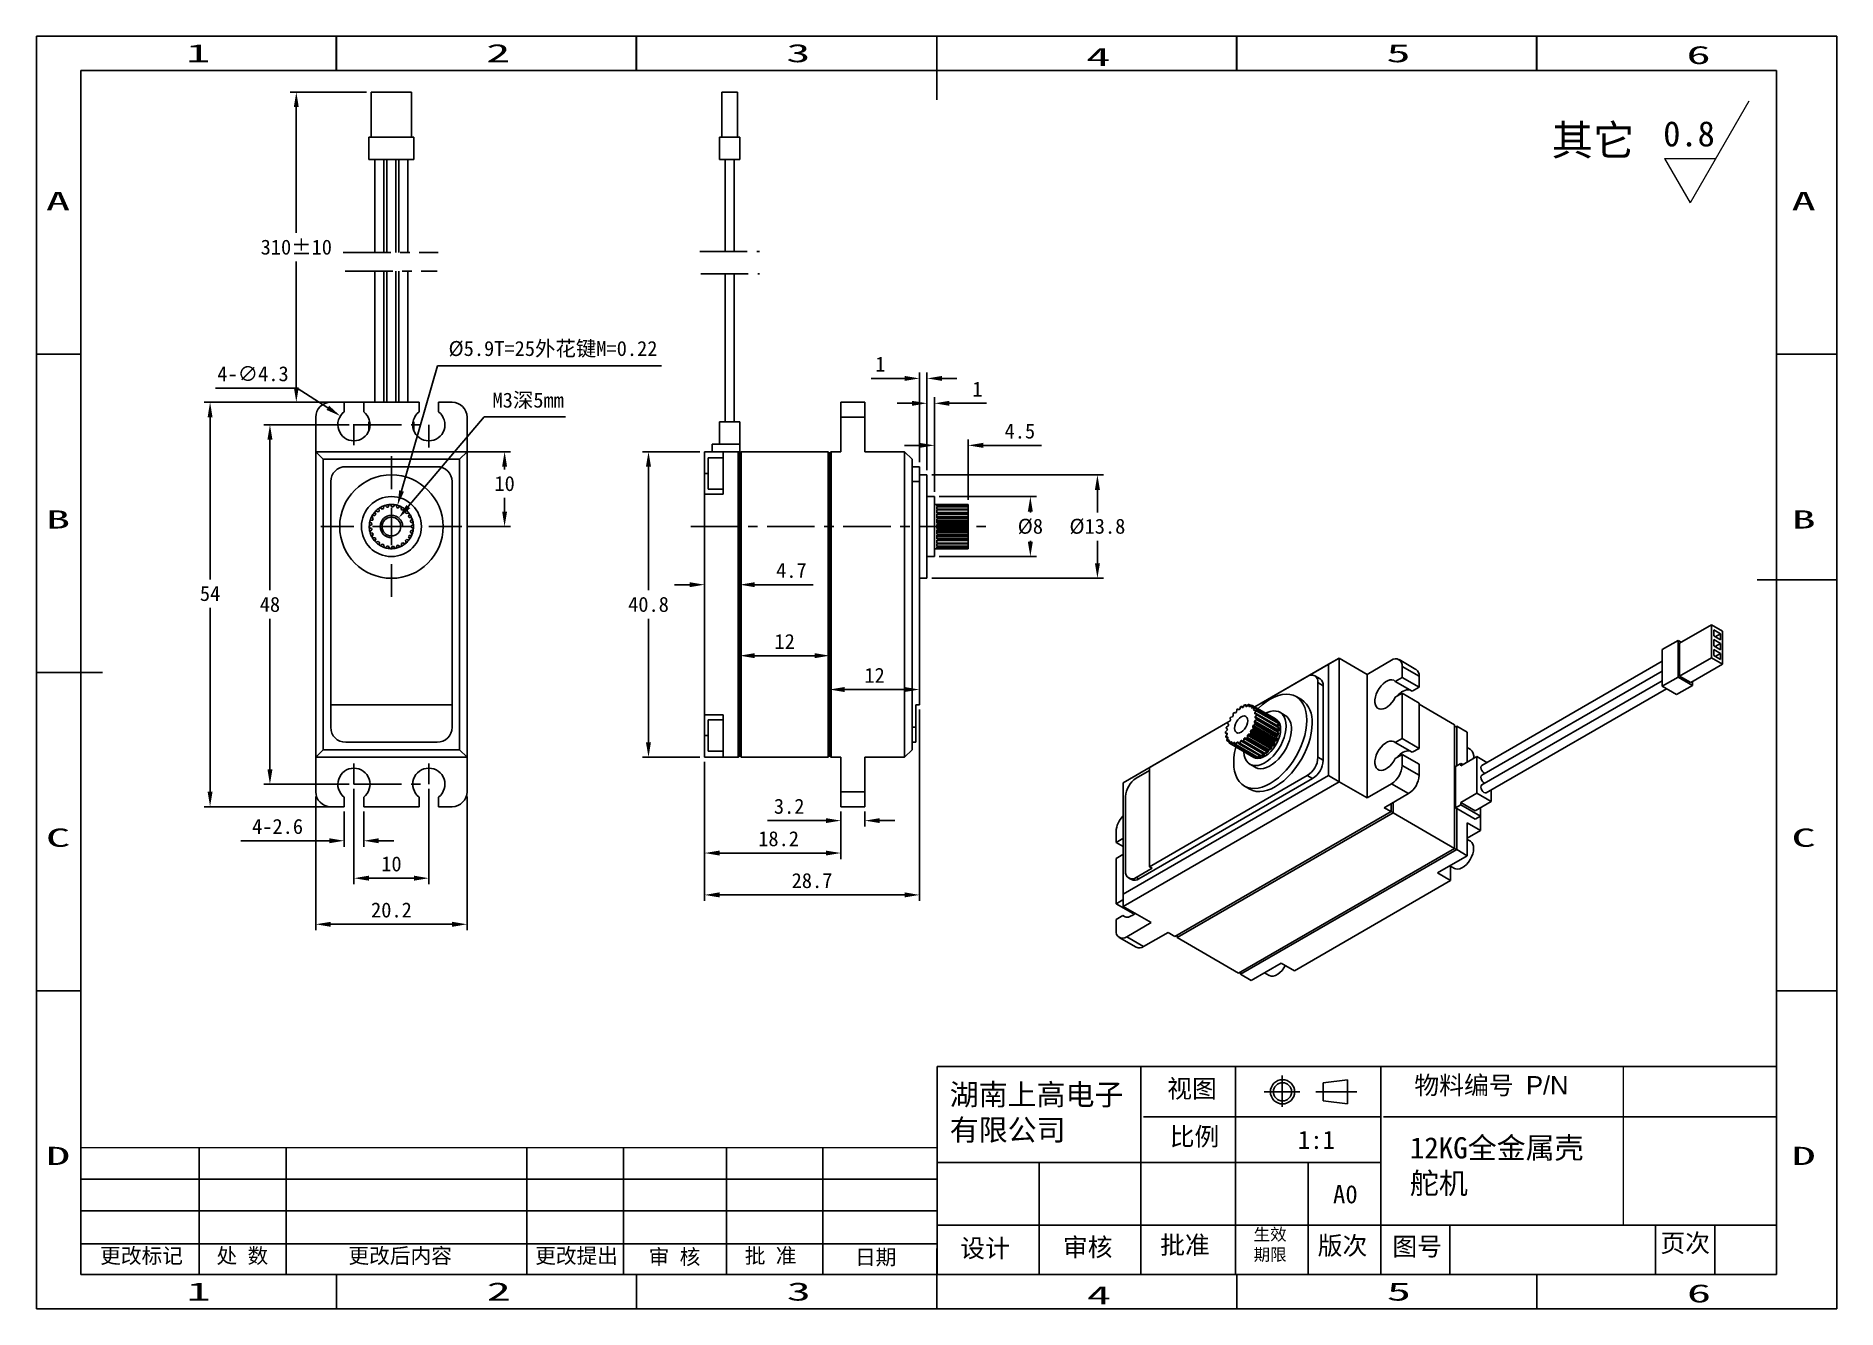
# Model space of a CAD drawing. Header units: millimetres. Extents: x 397 to 638, y 22 to 192.
import ezdxf
from ezdxf.enums import TextEntityAlignment as Align

# ---------------------------------------------------------------- set-up
doc = ezdxf.new("R2010")
doc.units = ezdxf.units.MM
doc.header["$PDSIZE"] = -1
doc.linetypes.add('ACAD_ISO04W100', pattern=[30.5, 24, -3, 0.5, -3])
doc.linetypes.add('CENTER', pattern=[10.16, 6.35, -1.27, 1.27, -1.27])
for name, color, linetype in [('中心线', 6, 'CENTER'), ('图框', 7, 'Continuous'), ('标注', 5, 'Continuous'), ('细实线', 5, 'Continuous')]:
    doc.layers.add(name, color=color, linetype=linetype)
doc.styles.add('style1', font='', dxfattribs={"height": 3.5})
doc.styles.get('style1').set_extended_font_data('FangSong_GB2312')
doc.dimstyles.new('副本 Standard', dxfattribs={"dimtxt": 2, "dimasz": 2, "dimexe": 0.8, "dimexo": 0.625, "dimgap": 0.9, "dimtad": 1, "dimtih": 1, "dimtoh": 1, "dimdsep": 46, "dimtxsty": 'Standard', "dimcen": 0.09, "dimclrd": 5, "dimclre": 5, "dimadec": 3, "dimazin": 2, "dimtfac": 1, "dimtdec": 4, "dimtofl": 0, "dimtmove": 0, "dimatfit": 3, "dimfxl": 0, "dimtolj": 1, "dimtzin": 0, "dimarcsym": 0})

msp = doc.modelspace()

# ---------------------------------------------------------------- texts
at = {"color": 5, "linetype": 'Continuous'}
for s, width, p, p2 in [('1', 3.99672, (417.323, 188.083), (420.561, 188.083)), ('2', 1.99836, (457.385, 188.083), (460.623, 188.083)), ('3', 1.99836, (497.447, 188.083), (500.685, 188.083)), ('4', 1.99836, (537.51, 187.592), (540.747, 187.592)), ('5', 1.99836, (577.572, 188.083), (580.809, 188.083)), ('6', 1.99836, (617.634, 187.838), (620.871, 187.838)), ('A', 1.99836, (398.617, 168.318), (401.854, 168.318)), ('A', 1.99836, (631.657, 168.318), (634.894, 168.318)), ('B', 1.99836, (398.617, 125.827), (401.854, 125.827)), ('B', 1.99836, (631.657, 125.827), (634.894, 125.827)), ('C', 1.99836, (398.617, 83.337), (401.854, 83.337)), ('C', 1.99836, (631.657, 83.337), (634.894, 83.337)), ('D', 1.99836, (398.617, 40.847), (401.854, 40.847)), ('D', 1.99836, (631.657, 40.847), (634.894, 40.847)), ('1', 3.99672, (417.385, 22.742), (420.623, 22.742)), ('2', 1.99836, (457.447, 22.742), (460.685, 22.742)), ('3', 1.99836, (497.51, 22.742), (500.747, 22.742)), ('4', 1.99836, (537.572, 22.251), (540.809, 22.251)), ('5', 1.99836, (577.634, 22.742), (580.871, 22.742)), ('6', 1.99836, (617.696, 22.497), (620.933, 22.497))]:
    msp.add_text(s, height=2.43, dxfattribs=dict(at, width=width)).set_placement(p, p2, align=Align.FIT)
at = {"insert": (599.635, 179.701), "char_height": 4.05, "width": 21.1725, "attachment_point": 1}
msp.add_mtext('{\\fSimSun|b0|i0|c134|p2;其它}', dxfattribs=at)
at = {"color": 0, "lineweight": 13, "attachment_point": 1, "style": 'style1'}
for s, insert, char_height, width in [('{\\fSimSun|b0|i0|c134|p54;物料编号 \\fArial Unicode MS|b0|i0|c0|p34;P/N}', (581.306, 52.713), 2.43, 22.47382), ('{\\fSimSun|b0|i0|c134|p2;视图}', (548.308, 52.26), 2.43, 12.97507), ('比例', (548.646, 45.87), 2.43, 12.97507), ('{\\H1.2x;设计}', (520.675, 30.954), 2.025, 12.97507), ('{\\H1.2x;审核}', (534.383, 31.098), 2.025, 12.97507), ('{\\fSimSun|b0|i0|c134|p2;\\H1.2x;批准}', (547.367, 31.39), 2.025, 12.97507), ('{\\fSimSun|b0|i0|c134|p2;\\H0.8x;生效\\P期限}', (559.84, 32.401), 2.025, 12.97507), ('{\\H1.2x;版次}', (568.401, 31.303), 2.025, 12.97507), ('{\\fSimSun|b0|i0|c134|p2;图号}', (578.362, 31.184), 2.43, 12.97507), ('{\\fSimSun|b0|i0|c134|p2;\\H1.2x; 页次}', (612.499, 31.643), 2.025, 12.97507), ('更改标记', (405.854, 29.75), 2.025, 18.22758), ('处 数', (421.39, 29.75), 2.025, 18.22758), ('更改后内容', (439, 29.75), 2.025, 19.00001), ('更改提出', (463.93, 29.75), 2.025, 16.68272), ('审 核', (479.082, 29.595), 2.025, 12.97507), ('批 准', (491.912, 29.75), 2.025, 12.97507), ('日期', (506.627, 29.561), 2.025, 12.97507)]:
    msp.add_mtext(s, dxfattribs=dict(at, insert=insert, char_height=char_height, width=width))
at = {"layer": '标注', "color": 0, "lineweight": 13, "attachment_point": 1}
for s, insert, char_height, width in [('{\\H1.25x;0.8}', (614.531, 180.223), 2.7, 20.9027), ('{\\fSimSun|b0|i0|c134|p2;湖南上高电子 有限公司}', (519.271, 51.678), 2.835, 25.32269), ('{\\fSimSun|b0|i0|c134|p2;1:1}', (565.752, 45.427), 2.43, 14.91289), ('{\\fSimSun|b0|i0|c134|p2;A0}', (570.44, 38.161), 2.43, 10.7352)]:
    msp.add_mtext(s, dxfattribs=dict(at, insert=insert, char_height=char_height, width=width))
at = {"layer": '细实线', "color": 3, "lineweight": 13, "insert": (580.709, 49.283), "char_height": 2.835, "width": 32.03133, "attachment_point": 1}
msp.add_mtext('{\\C0;\\P\\fSimSun|b0|i0|c134|p2;12KG全金属壳\\P舵机}', dxfattribs=at)

# ---------------------------------------------------------------- blocks, each defined once
blk = doc.blocks.new('SW_CENTERMARKSYMBOL_0')
at = {"layer": '图框', "color": 0}
for p, q in [((0, 5), (0, 9.4)), ((0, 0), (0, 2.5)), ((-5, 0), (-9.4, 0)), ((0, 0), (-2.5, 0)), ((0, 0), (0, -2.5)), ((0, 0), (2.5, 0)), ((5, 0), (9.4, 0)), ((0, -5), (0, -9.4))]:
    blk.add_line(p, q, dxfattribs=at)
blk = doc.blocks.new('*D95')
at = {"layer": 'Defpoints', "color": 0}
for p in [(438.44, 142.69), (420.53, 88.69), (438.44, 88.69)]:
    blk.add_point(p, dxfattribs=at)
at = {"layer": '标注', "color": 5, "lineweight": -2}
for p, q in [((437.81, 142.69), (419.73, 142.69)), ((420.53, 140.69), (420.53, 119.04)), ((420.53, 90.69), (420.53, 115.24)), ((437.81, 88.69), (419.73, 88.69))]:
    blk.add_line(p, q, dxfattribs=at)
at = {"layer": '标注', "color": 5}
for points in [[(420.2, 140.69), (420.86, 140.69), (420.53, 142.69)], [(420.2, 90.69), (420.86, 90.69), (420.53, 88.69)]]:
    blk.add_solid(points, dxfattribs=at)
at = {"layer": '标注', "color": 0, "insert": (420.53, 117.14), "char_height": 2, "attachment_point": 5}
blk.add_mtext('\\A1;54', dxfattribs=at)
blk = doc.blocks.new('*D96')
at = {"layer": 'Defpoints', "color": 0}
for p in [(439.74, 139.69), (428.52, 91.69), (439.74, 91.69)]:
    blk.add_point(p, dxfattribs=at)
at = {"layer": '标注', "color": 5, "lineweight": -2}
for p, q in [((439.11, 139.69), (427.72, 139.69)), ((428.52, 137.69), (428.52, 117.59)), ((428.52, 93.69), (428.52, 113.79)), ((439.11, 91.69), (427.72, 91.69))]:
    blk.add_line(p, q, dxfattribs=at)
at = {"layer": '标注', "color": 5}
for points in [[(428.19, 137.69), (428.86, 137.69), (428.52, 139.69)], [(428.19, 93.69), (428.86, 93.69), (428.52, 91.69)]]:
    blk.add_solid(points, dxfattribs=at)
at = {"layer": '标注', "color": 0, "insert": (428.52, 115.69), "char_height": 2, "attachment_point": 5}
blk.add_mtext('\\A1;48', dxfattribs=at)
blk = doc.blocks.new('*D97')
at = {"layer": 'Defpoints', "color": 0}
for p in [(439.74, 91.69), (449.74, 91.69), (449.74, 79.14)]:
    blk.add_point(p, dxfattribs=at)
at = {"layer": '标注', "color": 5, "lineweight": -2}
for p, q in [((439.74, 91.06), (439.74, 78.34)), ((449.74, 91.06), (449.74, 78.34)), ((441.74, 79.14), (447.74, 79.14))]:
    blk.add_line(p, q, dxfattribs=at)
at = {"layer": '标注', "color": 5}
for points in [[(441.74, 79.48), (441.74, 78.81), (439.74, 79.14)], [(447.74, 79.48), (447.74, 78.81), (449.74, 79.14)]]:
    blk.add_solid(points, dxfattribs=at)
at = {"layer": '标注', "color": 0, "insert": (444.74, 81.04), "char_height": 2, "attachment_point": 5}
blk.add_mtext('\\A1;10', dxfattribs=at)
blk = doc.blocks.new('*D98')
at = {"layer": 'Defpoints', "color": 0}
for p in [(434.64, 90.69), (454.84, 90.69), (434.64, 72.99)]:
    blk.add_point(p, dxfattribs=at)
at = {"layer": '标注', "color": 5, "lineweight": -2}
for p, q in [((434.64, 90.06), (434.64, 72.19)), ((454.84, 90.06), (454.84, 72.19)), ((452.84, 72.99), (436.64, 72.99))]:
    blk.add_line(p, q, dxfattribs=at)
at = {"layer": '标注', "color": 5}
for points in [[(436.64, 73.32), (436.64, 72.65), (434.64, 72.99)], [(452.84, 73.32), (452.84, 72.65), (454.84, 72.99)]]:
    blk.add_solid(points, dxfattribs=at)
at = {"layer": '标注', "color": 0, "insert": (444.74, 74.89), "char_height": 2, "attachment_point": 5}
blk.add_mtext('\\A1;20.2', dxfattribs=at)
blk = doc.blocks.new('*D99')
at = {"layer": 'Defpoints', "color": 0}
for p in [(438.44, 88.69), (441.04, 88.69), (441.04, 84.14)]:
    blk.add_point(p, dxfattribs=at)
at = {"layer": '标注', "color": 5, "lineweight": -2}
for p, q in [((438.44, 88.06), (438.44, 83.34)), ((441.04, 88.06), (441.04, 83.34)), ((436.44, 84.14), (424.64, 84.14)), ((443.04, 84.14), (445.04, 84.14))]:
    blk.add_line(p, q, dxfattribs=at)
at = {"layer": '标注', "color": 5}
for points in [[(436.44, 84.47), (436.44, 83.81), (438.44, 84.14)], [(443.04, 84.47), (443.04, 83.81), (441.04, 84.14)]]:
    blk.add_solid(points, dxfattribs=at)
at = {"layer": '标注', "color": 0, "insert": (429.54, 86.04), "char_height": 2, "attachment_point": 5}
blk.add_mtext('\\A1;4-2.6', dxfattribs=at)
blk = doc.blocks.new('*D100')
at = {"layer": 'Defpoints', "color": 0}
for p in [(453.15, 136.09), (454.14, 126.09), (459.85, 126.09)]:
    blk.add_point(p, dxfattribs=at)
at = {"layer": '标注', "color": 5, "lineweight": -2}
for p, q in [((453.78, 136.09), (460.65, 136.09)), ((459.85, 134.09), (459.85, 133.72)), ((459.85, 128.09), (459.85, 129.92)), ((454.76, 126.09), (460.65, 126.09))]:
    blk.add_line(p, q, dxfattribs=at)
at = {"layer": '标注', "color": 5}
for points in [[(459.52, 134.09), (460.18, 134.09), (459.85, 136.09)], [(459.52, 128.09), (460.18, 128.09), (459.85, 126.09)]]:
    blk.add_solid(points, dxfattribs=at)
at = {"layer": '标注', "color": 0, "insert": (459.85, 131.82), "char_height": 2, "attachment_point": 5}
blk.add_mtext('\\A1;10', dxfattribs=at)
blk = doc.blocks.new('*D101')
at = {"layer": 'Defpoints', "color": 0}
for p in [(437.93, 140.85), (441.54, 138.52)]:
    blk.add_point(p, dxfattribs=at)
at = {"layer": '标注', "color": 5, "lineweight": -2}
for p, q in [((421.26, 144.58), (432.16, 144.58)), ((432.16, 144.58), (436.25, 141.94)), ((439.65, 139.69), (439.83, 139.69)), ((439.74, 139.6), (439.74, 139.78))]:
    blk.add_line(p, q, dxfattribs=at)
at = {"layer": '标注', "color": 5}
blk.add_solid([(436.43, 142.22), (436.07, 141.66), (437.93, 140.85)], dxfattribs=at)
at = {"layer": '标注', "color": 0, "insert": (426.26, 146.48), "char_height": 2, "attachment_point": 5}
blk.add_mtext('\\A1;4-∅4.3', dxfattribs=at)
blk = doc.blocks.new('*D102')
at = {"layer": 'Defpoints', "color": 0}
for p in [(515.24, 102.29), (486.54, 95.29), (515.24, 76.91)]:
    blk.add_point(p, dxfattribs=at)
at = {"layer": '标注', "color": 5, "lineweight": -2}
for p, q in [((515.24, 101.66), (515.24, 76.11)), ((486.54, 94.66), (486.54, 76.11)), ((488.54, 76.91), (513.24, 76.91))]:
    blk.add_line(p, q, dxfattribs=at)
at = {"layer": '标注', "color": 5}
for points in [[(488.54, 77.25), (488.54, 76.58), (486.54, 76.91)], [(513.24, 77.25), (513.24, 76.58), (515.24, 76.91)]]:
    blk.add_solid(points, dxfattribs=at)
at = {"layer": '标注', "color": 0, "insert": (500.89, 78.81), "char_height": 2, "attachment_point": 5}
blk.add_mtext('\\A1;28.7', dxfattribs=at)
blk = doc.blocks.new('*D103')
at = {"layer": 'Defpoints', "color": 0}
for p in [(486.54, 95.29), (504.74, 88.69), (486.54, 82.5)]:
    blk.add_point(p, dxfattribs=at)
at = {"layer": '标注', "color": 5, "lineweight": -2}
for p, q in [((486.54, 94.66), (486.54, 81.7)), ((504.74, 88.06), (504.74, 81.7)), ((502.74, 82.5), (488.54, 82.5))]:
    blk.add_line(p, q, dxfattribs=at)
at = {"layer": '标注', "color": 5}
for points in [[(488.54, 82.83), (488.54, 82.17), (486.54, 82.5)], [(502.74, 82.83), (502.74, 82.17), (504.74, 82.5)]]:
    blk.add_solid(points, dxfattribs=at)
at = {"layer": '标注', "color": 0, "insert": (496.43, 84.4), "char_height": 2, "attachment_point": 5}
blk.add_mtext('\\A1;18.2', dxfattribs=at)
blk = doc.blocks.new('*D104')
at = {"layer": 'Defpoints', "color": 0}
for p in [(504.74, 88.69), (504.74, 86.83), (507.94, 88.69)]:
    blk.add_point(p, dxfattribs=at)
at = {"layer": '标注', "color": 5, "lineweight": -2}
for p, q in [((502.74, 86.83), (494.94, 86.83)), ((504.74, 88.06), (504.74, 86.03)), ((507.94, 88.06), (507.94, 86.03)), ((509.94, 86.83), (511.94, 86.83))]:
    blk.add_line(p, q, dxfattribs=at)
at = {"layer": '标注', "color": 5}
for points in [[(502.74, 87.16), (502.74, 86.5), (504.74, 86.83)], [(509.94, 87.16), (509.94, 86.5), (507.94, 86.83)]]:
    blk.add_solid(points, dxfattribs=at)
at = {"layer": '标注', "color": 0, "insert": (497.84, 88.73), "char_height": 2, "attachment_point": 5}
blk.add_mtext('\\A1;3.2', dxfattribs=at)
blk = doc.blocks.new('*D105')
at = {"layer": 'Defpoints', "color": 0}
for p in [(486.54, 136.09), (479.06, 95.29), (486.54, 95.29)]:
    blk.add_point(p, dxfattribs=at)
at = {"layer": '标注', "color": 5, "lineweight": -2}
for p, q in [((485.92, 136.09), (478.26, 136.09)), ((479.06, 134.09), (479.06, 117.59)), ((479.06, 97.29), (479.06, 113.79)), ((485.92, 95.29), (478.26, 95.29))]:
    blk.add_line(p, q, dxfattribs=at)
at = {"layer": '标注', "color": 5}
for points in [[(478.72, 134.09), (479.39, 134.09), (479.06, 136.09)], [(478.72, 97.29), (479.39, 97.29), (479.06, 95.29)]]:
    blk.add_solid(points, dxfattribs=at)
at = {"layer": '标注', "color": 0, "insert": (479.06, 115.69), "char_height": 2, "attachment_point": 5}
blk.add_mtext('\\A1;40.8', dxfattribs=at)
blk = doc.blocks.new('*D84')
at = {"layer": 'Defpoints', "color": 0}
for p in [(491.24, 118.33), (486.54, 115.35), (491.24, 115.35)]:
    blk.add_point(p, dxfattribs=at)
at = {"layer": '标注', "color": 5, "lineweight": -2}
for p, q in [((484.54, 118.33), (482.54, 118.33)), ((486.54, 115.98), (486.54, 119.13)), ((491.24, 115.98), (491.24, 119.13)), ((493.24, 118.33), (501.04, 118.33))]:
    blk.add_line(p, q, dxfattribs=at)
at = {"layer": '标注', "color": 5}
for points in [[(484.54, 118.66), (484.54, 118), (486.54, 118.33)], [(493.24, 118.66), (493.24, 118), (491.24, 118.33)]]:
    blk.add_solid(points, dxfattribs=at)
at = {"layer": '标注', "color": 0, "insert": (498.14, 120.23), "char_height": 2, "attachment_point": 5}
blk.add_mtext('\\A1;4.7', dxfattribs=at)
blk = doc.blocks.new('*D85')
at = {"layer": 'Defpoints', "color": 0}
for p in [(491.24, 110.97), (503.24, 110.97), (503.24, 108.85)]:
    blk.add_point(p, dxfattribs=at)
at = {"layer": '标注', "color": 5, "lineweight": -2}
for p, q in [((491.24, 110.35), (491.24, 108.05)), ((493.24, 108.85), (501.24, 108.85)), ((503.24, 110.35), (503.24, 108.05))]:
    blk.add_line(p, q, dxfattribs=at)
at = {"layer": '标注', "color": 5}
for points in [[(493.24, 109.19), (493.24, 108.52), (491.24, 108.85)], [(501.24, 109.19), (501.24, 108.52), (503.24, 108.85)]]:
    blk.add_solid(points, dxfattribs=at)
at = {"layer": '标注', "color": 0, "insert": (497.24, 110.75), "char_height": 2, "attachment_point": 5}
blk.add_mtext('\\A1;12', dxfattribs=at)
blk = doc.blocks.new('*D86')
at = {"layer": 'Defpoints', "color": 0}
for p in [(503.24, 107.68), (515.24, 106.83), (515.24, 104.33)]:
    blk.add_point(p, dxfattribs=at)
at = {"layer": '标注', "color": 5, "lineweight": -2}
for p, q in [((503.24, 107.06), (503.24, 103.53)), ((515.24, 106.21), (515.24, 103.53)), ((505.24, 104.33), (513.24, 104.33))]:
    blk.add_line(p, q, dxfattribs=at)
at = {"layer": '标注', "color": 5}
for points in [[(505.24, 104.67), (505.24, 104), (503.24, 104.33)], [(513.24, 104.67), (513.24, 104), (515.24, 104.33)]]:
    blk.add_solid(points, dxfattribs=at)
at = {"layer": '标注', "color": 0, "insert": (509.24, 106.23), "char_height": 2, "attachment_point": 5}
blk.add_mtext('\\A1;12', dxfattribs=at)
blk = doc.blocks.new('*D87')
at = {"layer": 'Defpoints', "color": 0}
for p in [(516.24, 132.99), (516.24, 119.19), (538.99, 119.19)]:
    blk.add_point(p, dxfattribs=at)
at = {"layer": '标注', "color": 5, "lineweight": -2}
for p, q in [((516.87, 132.99), (539.79, 132.99)), ((538.99, 130.99), (538.99, 127.99)), ((538.99, 121.19), (538.99, 124.19)), ((516.87, 119.19), (539.79, 119.19))]:
    blk.add_line(p, q, dxfattribs=at)
at = {"layer": '标注', "color": 5}
for points in [[(538.66, 130.99), (539.33, 130.99), (538.99, 132.99)], [(538.66, 121.19), (539.33, 121.19), (538.99, 119.19)]]:
    blk.add_solid(points, dxfattribs=at)
at = {"layer": '标注', "color": 0, "insert": (538.99, 126.09), "char_height": 2, "attachment_point": 5}
blk.add_mtext('\\A1;%%C13.8', dxfattribs=at)
blk = doc.blocks.new('*D88')
at = {"layer": 'Defpoints', "color": 0}
for p in [(517.24, 130.09), (517.24, 122.09), (530.04, 122.09)]:
    blk.add_point(p, dxfattribs=at)
at = {"layer": '标注', "color": 5, "lineweight": -2}
for p, q in [((517.87, 130.09), (530.84, 130.09)), ((530.04, 128.09), (530.04, 127.99)), ((530.04, 124.09), (530.04, 124.19)), ((517.87, 122.09), (530.84, 122.09))]:
    blk.add_line(p, q, dxfattribs=at)
at = {"layer": '标注', "color": 5}
for points in [[(529.7, 128.09), (530.37, 128.09), (530.04, 130.09)], [(529.7, 124.09), (530.37, 124.09), (530.04, 122.09)]]:
    blk.add_solid(points, dxfattribs=at)
at = {"layer": '标注', "color": 0, "insert": (530.04, 126.09), "char_height": 2, "attachment_point": 5}
blk.add_mtext('\\A1;%%C8', dxfattribs=at)
blk = doc.blocks.new('*D89')
at = {"layer": 'Defpoints', "color": 0}
for p in [(521.74, 136.93), (517.24, 130.09), (521.74, 129.04)]:
    blk.add_point(p, dxfattribs=at)
at = {"layer": '标注', "color": 5, "lineweight": -2}
for p, q in [((517.24, 130.71), (517.24, 137.73)), ((521.74, 129.66), (521.74, 137.73)), ((515.24, 136.93), (513.24, 136.93)), ((523.74, 136.93), (531.54, 136.93))]:
    blk.add_line(p, q, dxfattribs=at)
at = {"layer": '标注', "color": 5}
for points in [[(515.24, 137.27), (515.24, 136.6), (517.24, 136.93)], [(523.74, 137.27), (523.74, 136.6), (521.74, 136.93)]]:
    blk.add_solid(points, dxfattribs=at)
at = {"layer": '标注', "color": 0, "insert": (528.64, 138.83), "char_height": 2, "attachment_point": 5}
blk.add_mtext('\\A1;4.5', dxfattribs=at)
blk = doc.blocks.new('*D90')
at = {"layer": 'Defpoints', "color": 0}
for p in [(516.24, 142.55), (516.24, 132.99), (517.24, 130.09)]:
    blk.add_point(p, dxfattribs=at)
at = {"layer": '标注', "color": 5, "lineweight": -2}
for p, q in [((514.24, 142.55), (512.24, 142.55)), ((516.24, 133.61), (516.24, 143.35)), ((517.24, 130.71), (517.24, 143.35)), ((519.24, 142.55), (524.2, 142.55))]:
    blk.add_line(p, q, dxfattribs=at)
at = {"layer": '标注', "color": 5}
for points in [[(514.24, 142.88), (514.24, 142.21), (516.24, 142.55)], [(519.24, 142.88), (519.24, 142.21), (517.24, 142.55)]]:
    blk.add_solid(points, dxfattribs=at)
at = {"layer": '标注', "color": 0, "insert": (522.97, 144.45), "char_height": 2, "attachment_point": 5}
blk.add_mtext('\\A1;1', dxfattribs=at)
blk = doc.blocks.new('*D91')
at = {"layer": 'Defpoints', "color": 0}
for p in [(515.24, 145.87), (515.24, 134.09), (516.24, 132.99)]:
    blk.add_point(p, dxfattribs=at)
at = {"layer": '标注', "color": 5, "lineweight": -2}
for p, q in [((515.24, 134.71), (515.24, 146.67)), ((516.24, 133.61), (516.24, 146.67)), ((513.24, 145.87), (508.77, 145.87)), ((518.24, 145.87), (520.24, 145.87))]:
    blk.add_line(p, q, dxfattribs=at)
at = {"layer": '标注', "color": 5}
for points in [[(513.24, 146.2), (513.24, 145.54), (515.24, 145.87)], [(518.24, 146.2), (518.24, 145.54), (516.24, 145.87)]]:
    blk.add_solid(points, dxfattribs=at)
at = {"layer": '标注', "color": 0, "insert": (510.01, 147.77), "char_height": 2, "attachment_point": 5}
blk.add_mtext('\\A1;1', dxfattribs=at)
blk = doc.blocks.new('*D92')
at = {"layer": 'Defpoints', "color": 0}
for p in [(445.7, 127.23), (443.77, 124.94)]:
    blk.add_point(p, dxfattribs=at)
at = {"layer": '标注', "color": 5, "lineweight": -2}
for p, q in [((457.11, 140.73), (446.99, 128.76)), ((467.99, 140.73), (457.11, 140.73)), ((444.65, 126.09), (444.83, 126.09)), ((444.74, 126), (444.74, 126.18))]:
    blk.add_line(p, q, dxfattribs=at)
at = {"layer": '标注', "color": 5}
blk.add_solid([(446.74, 128.98), (447.25, 128.54), (445.7, 127.23)], dxfattribs=at)
at = {"layer": '标注', "color": 0, "insert": (463, 142.87), "char_height": 2, "attachment_point": 5}
blk.add_mtext('\\A1;{\\fSimSun|b0|i0|c134|p2;M3深5mm}', dxfattribs=at)
blk = doc.blocks.new('*D93')
at = {"layer": 'Defpoints', "color": 0}
for p in [(445.55, 128.92), (443.92, 123.25)]:
    blk.add_point(p, dxfattribs=at)
at = {"layer": '标注', "color": 5, "lineweight": -2}
for p, q in [((450.91, 147.55), (446.1, 130.84)), ((480.81, 147.55), (450.91, 147.55)), ((444.65, 126.09), (444.83, 126.09)), ((444.74, 126), (444.74, 126.18))]:
    blk.add_line(p, q, dxfattribs=at)
blk.add_arc((444.74, 126.09), 2.95, 58.4088, 81.1426, dxfattribs=at)
at = {"layer": '标注', "color": 5}
blk.add_solid([(445.78, 130.94), (446.42, 130.75), (445.55, 128.92)], dxfattribs=at)
at = {"layer": '标注', "color": 0, "insert": (466.31, 149.75), "char_height": 2, "attachment_point": 5}
blk.add_mtext('\\A1;%%C{\\fSimSun|b0|i0|c134|p2;5.9T=25外花键M=0.22}', dxfattribs=at)
blk = doc.blocks.new('*D94')
at = {"layer": 'Defpoints', "color": 0}
for p in [(442.04, 184.09), (432.04, 142.69), (442.54, 142.69)]:
    blk.add_point(p, dxfattribs=at)
at = {"layer": '标注', "color": 5, "lineweight": -2}
for p, q in [((441.41, 184.09), (431.24, 184.09)), ((432.04, 182.09), (432.04, 165.29)), ((432.04, 144.69), (432.04, 161.49)), ((441.91, 142.69), (431.24, 142.69))]:
    blk.add_line(p, q, dxfattribs=at)
at = {"layer": '标注', "color": 5}
for points in [[(431.71, 182.09), (432.37, 182.09), (432.04, 184.09)], [(431.71, 144.69), (432.37, 144.69), (432.04, 142.69)]]:
    blk.add_solid(points, dxfattribs=at)
at = {"layer": '标注', "color": 0, "insert": (432.04, 163.39), "char_height": 2, "attachment_point": 5}
blk.add_mtext('\\A1;310%%P10', dxfattribs=at)

# ---------------------------------------------------------------- dimensions: what is measured, and where the dimension line sits
at = {"layer": '标注', "color": 0}
for base, p1, p2, text, picture, middle in [((432.039, 142.687), (442.035, 184.087), (442.535, 142.687), '310%%P10', '*D94', (432.039, 163.387)), ((530.036, 122.087), (517.241, 130.087), (517.241, 122.087), '%%C<>', '*D88', (530.036, 126.087))]:
    dim = msp.add_linear_dim(base=base, p1=p1, p2=p2, angle=90, text=text, dimstyle='副本 Standard', dxfattribs=at)
    dim.commit()
    dim.dimension.update_dxf_attribs({"geometry": picture, "text_midpoint": middle, "dimtype": 160})
for p1, p2, text, picture, middle in [((443.92, 123.252), (445.551, 128.922), '%%C{\\fSimSun|b0|i0|c134|p2;5.9T=25外花键M=0.22}', '*D93', (466.309, 147.553)), ((441.542, 138.521), (437.929, 140.853), '4-<>', '*D101', (426.259, 144.579)), ((443.767, 124.942), (445.704, 127.233), '{\\fSimSun|b0|i0|c134|p2;M3深5mm}', '*D92', (463.003, 140.732))]:
    dim = msp.add_diameter_dim_2p(p1=p1, p2=p2, text=text, dimstyle='副本 Standard', dxfattribs=at)
    dim.commit()
    dim.dimension.update_dxf_attribs({"geometry": picture, "text_midpoint": middle, "dimtype": 163})
for base, p1, p2, picture, middle in [((515.241, 145.871), (516.241, 132.987), (515.241, 134.087), '*D91', (510.008, 145.871)), ((516.241, 142.547), (517.241, 130.087), (516.241, 132.987), '*D90', (522.971, 142.547)), ((491.241, 118.33), (486.541, 115.351), (491.241, 115.351), '*D84', (498.141, 118.33)), ((515.241, 76.914), (486.541, 95.287), (515.241, 102.287), '*D102', (500.891, 76.914)), ((486.541, 82.501), (504.741, 88.687), (486.541, 95.287), '*D103', (496.433, 82.501)), ((449.735, 79.142), (439.735, 91.687), (449.735, 91.687), '*D97', (444.735, 79.142)), ((434.635, 72.987), (454.835, 90.687), (434.635, 90.687), '*D98', (444.735, 72.987))]:
    dim = msp.add_linear_dim(base=base, p1=p1, p2=p2, dimstyle='副本 Standard', dxfattribs=at)
    dim.commit()
    dim.dimension.update_dxf_attribs({"geometry": picture, "text_midpoint": middle, "dimtype": 160})
for base, p1, p2, picture, middle in [((420.53, 88.687), (438.435, 142.687), (438.435, 88.687), '*D95', (420.53, 117.14)), ((428.522, 91.687), (439.735, 139.687), (439.735, 91.687), '*D96', (428.522, 115.687)), ((459.851, 126.087), (453.151, 136.087), (454.135, 126.087), '*D100', (459.851, 131.818))]:
    dim = msp.add_linear_dim(base=base, p1=p1, p2=p2, angle=90, dimstyle='副本 Standard', dxfattribs=at)
    dim.commit()
    dim.dimension.update_dxf_attribs({"geometry": picture, "text_midpoint": middle, "dimtype": 160})
for base, p1, p2, picture, middle in [((521.741, 136.933), (517.241, 130.087), (521.741, 129.035), '*D89', (528.641, 138.833)), ((503.241, 108.853), (491.241, 110.974), (503.241, 110.974), '*D85', (497.241, 110.753)), ((515.241, 104.332), (503.241, 107.681), (515.241, 106.831), '*D86', (509.241, 106.232)), ((504.741, 86.83), (507.941, 88.687), (504.741, 88.687), '*D104', (497.841, 88.73))]:
    dim = msp.add_linear_dim(base=base, p1=p1, p2=p2, dimstyle='副本 Standard', dxfattribs=at)
    dim.commit()
    dim.dimension.update_dxf_attribs({"geometry": picture, "text_midpoint": middle})
dim = msp.add_linear_dim(base=(479.056, 95.287), p1=(486.541, 136.087), p2=(486.541, 95.287), angle=90, dimstyle='副本 Standard', dxfattribs=at)
dim.commit()
dim.dimension.update_dxf_attribs({"geometry": '*D105', "text_midpoint": (479.056, 115.687)})
dim = msp.add_linear_dim(base=(538.993, 119.187), p1=(516.241, 132.987), p2=(516.241, 119.187), angle=90, text='%%C<>', dimstyle='副本 Standard', dxfattribs=at)
dim.commit()
dim.dimension.update_dxf_attribs({"geometry": '*D87', "text_midpoint": (538.993, 126.087)})
dim = msp.add_linear_dim(base=(441.035, 84.141), p1=(438.435, 88.687), p2=(441.035, 88.687), text='4-<>', dimstyle='副本 Standard', dxfattribs=at)
dim.commit()
dim.dimension.update_dxf_attribs({"geometry": '*D99', "text_midpoint": (429.535, 84.141), "dimtype": 160})

# ---------------------------------------------------------------- linework, layer by layer
at = {"color": 5, "linetype": 'Continuous'}
for p, q in [((397.354, 21.625), (397.354, 191.586)), ((397.354, 191.586), (637.727, 191.586)), ((437.354, 186.966), (437.354, 191.586)), ((437.416, 191.586), (437.416, 186.966)), ((477.416, 186.966), (477.416, 191.586)), ((477.478, 191.586), (477.478, 186.966)), ((517.541, 191.586), (517.541, 183.051)), ((557.541, 186.966), (557.541, 191.586)), ((557.603, 191.586), (557.603, 186.966)), ((597.603, 186.966), (597.603, 191.586)), ((597.665, 191.586), (597.665, 186.966)), ((637.727, 21.625), (637.727, 191.586)), ((397.292, 186.966), (397.354, 186.966)), ((397.354, 149.096), (403.282, 149.096)), ((637.727, 149.096), (629.634, 149.096)), ((637.727, 118.985), (627.053, 118.985)), ((397.354, 106.606), (406.16, 106.606)), ((397.354, 64.116), (403.282, 64.116)), ((637.727, 64.116), (629.634, 64.116)), ((517.603, 53.999), (552.395, 53.999)), ((544.796, 53.999), (544.796, 26.245)), ((552.395, 53.999), (629.634, 53.999)), ((557.422, 53.999), (557.422, 26.245)), ((576.846, 53.999), (576.846, 48.78)), ((576.846, 49.143), (576.846, 39.599)), ((545.139, 47.285), (576.846, 47.285)), ((577.189, 47.285), (629.634, 47.285)), ((419.09, 43.173), (419.09, 26.245)), ((430.672, 43.173), (430.672, 26.245)), ((462.837, 43.173), (462.837, 26.245)), ((475.714, 43.173), (475.714, 26.245)), ((489.457, 43.173), (489.457, 26.245)), ((502.335, 43.173), (502.335, 26.245)), ((517.603, 41.175), (576.846, 41.175)), ((531.199, 41.175), (531.199, 26.245)), ((567.134, 41.175), (567.134, 26.245)), ((403.182, 38.974), (517.503, 38.974)), ((576.846, 39.599), (576.846, 26.245)), ((403.182, 34.731), (517.503, 34.731)), ((517.603, 32.816), (629.634, 32.816)), ((586.05, 32.816), (586.05, 26.245)), ((613.496, 32.816), (613.496, 26.245)), ((621.43, 32.816), (621.43, 26.245)), ((403.282, 30.334), (517.503, 30.334)), ((517.541, 21.625), (517.541, 29.719)), ((437.416, 21.625), (437.416, 26.245)), ((477.478, 21.625), (477.478, 26.245)), ((557.603, 21.625), (557.603, 26.245)), ((597.665, 21.625), (597.665, 26.245)), ((397.354, 21.625), (637.727, 21.625))]:
    msp.add_line(p, q, dxfattribs=at)
at = {"color": 7, "linetype": 'Continuous'}
for p, q in [((403.282, 186.966), (403.282, 26.245)), ((403.282, 186.966), (629.634, 186.966)), ((629.634, 29.719), (629.634, 186.966)), ((517.603, 53.999), (517.603, 26.245)), ((629.634, 53.999), (629.634, 26.245)), ((629.634, 53.999), (629.634, 26.245)), ((569.13, 51.835), (572.382, 52.231)), ((569.13, 51.835), (572.382, 52.231)), ((569.13, 49.407), (569.13, 51.835)), ((572.382, 49.002), (572.382, 52.231)), ((569.13, 49.407), (572.382, 49.002)), ((403.282, 26.245), (629.634, 26.245))]:
    msp.add_line(p, q, dxfattribs=at)
at = {"color": 7, "linetype": 'Continuous', "lineweight": 25}
for p, q in [((442.035, 184.087), (447.435, 184.087)), ((442.035, 184.087), (442.035, 178.087)), ((447.435, 184.087), (447.435, 178.087)), ((490.941, 184.087), (488.841, 184.087)), ((488.841, 184.087), (488.841, 178.087)), ((490.941, 184.087), (490.941, 178.087)), ((441.735, 178.087), (441.735, 175.087)), ((441.735, 178.087), (447.735, 178.087)), ((447.735, 178.087), (447.735, 175.087)), ((491.241, 178.087), (488.541, 178.087)), ((488.541, 178.087), (488.541, 175.087)), ((491.241, 178.087), (491.241, 175.087)), ((441.735, 175.087), (447.735, 175.087)), ((442.535, 175.087), (442.535, 162.692)), ((443.735, 162.692), (443.735, 175.087)), ((444.135, 175.087), (444.135, 162.692)), ((445.335, 162.692), (445.335, 175.087)), ((445.735, 175.087), (445.735, 162.692)), ((446.935, 162.692), (446.935, 175.087)), ((491.241, 175.087), (488.541, 175.087)), ((489.291, 162.822), (489.291, 175.087)), ((490.491, 175.087), (490.491, 162.822)), ((442.535, 160.208), (442.535, 142.687)), ((443.735, 142.687), (443.735, 160.208)), ((444.135, 160.208), (444.135, 142.687)), ((445.335, 142.687), (445.335, 160.208)), ((445.735, 160.208), (445.735, 142.687)), ((446.935, 142.687), (446.935, 160.208)), ((489.291, 140.087), (489.291, 159.816)), ((490.491, 159.816), (490.491, 140.087)), ((438.435, 142.687), (436.635, 142.687)), ((438.435, 141.4), (438.435, 142.687)), ((441.035, 142.687), (441.035, 141.4)), ((448.435, 142.687), (441.035, 142.687)), ((448.435, 141.4), (448.435, 142.687)), ((452.835, 142.687), (451.035, 142.687)), ((451.035, 142.687), (451.035, 141.4)), ((507.941, 142.687), (504.741, 142.687)), ((504.741, 142.687), (504.741, 140.687)), ((507.941, 140.687), (507.941, 142.687)), ((434.635, 140.687), (434.635, 136.087)), ((441.735, 140.087), (441.735, 138.898)), ((441.735, 140.087), (441.848, 140.087)), ((447.623, 140.087), (447.735, 140.087)), ((447.735, 140.087), (447.735, 138.898)), ((454.835, 136.087), (454.835, 140.687)), ((491.241, 140.087), (488.541, 140.087)), ((488.541, 140.087), (488.541, 137.087)), ((491.241, 140.087), (491.241, 137.087)), ((504.741, 140.687), (507.941, 140.687)), ((504.741, 136.087), (504.741, 140.687)), ((507.941, 136.087), (507.941, 140.687)), ((491.241, 137.087), (487.541, 137.087)), ((487.541, 137.087), (487.541, 136.087)), ((491.241, 137.087), (491.241, 136.087)), ((434.635, 136.087), (435.635, 135.087)), ((434.635, 136.087), (454.835, 136.087)), ((434.635, 95.287), (434.635, 136.087)), ((453.835, 135.087), (435.635, 135.087)), ((435.635, 135.087), (435.635, 96.287)), ((453.835, 135.087), (454.835, 136.087)), ((453.835, 96.287), (453.835, 135.087)), ((454.835, 136.087), (454.835, 95.287)), ((489.041, 136.087), (486.541, 136.087)), ((486.541, 133.187), (486.541, 136.087)), ((487.041, 135.287), (489.041, 135.287)), ((487.041, 135.287), (487.041, 131.087)), ((491.041, 136.087), (489.041, 136.087)), ((489.041, 136.087), (489.041, 130.437)), ((491.041, 136.087), (491.041, 95.287)), ((491.041, 136.087), (491.241, 135.887)), ((491.241, 136.087), (491.041, 136.087)), ((491.441, 136.087), (491.241, 135.887)), ((491.241, 95.487), (491.241, 135.887)), ((491.441, 95.287), (491.441, 136.087)), ((503.041, 136.087), (491.441, 136.087)), ((503.041, 136.087), (503.041, 95.287)), ((503.041, 136.087), (503.241, 135.887)), ((503.441, 136.087), (503.241, 135.887)), ((503.241, 95.487), (503.241, 135.887)), ((504.741, 136.087), (503.441, 136.087)), ((503.441, 95.287), (503.441, 136.087)), ((513.241, 136.087), (507.941, 136.087)), ((513.241, 136.087), (513.241, 95.287)), ((514.241, 135.087), (513.241, 136.087)), ((514.241, 96.287), (514.241, 135.087)), ((450.835, 134.087), (438.635, 134.087)), ((486.541, 130.437), (486.541, 133.187)), ((515.241, 134.087), (514.241, 134.087)), ((515.241, 132.087), (515.241, 134.087)), ((515.241, 132.987), (516.241, 132.987)), ((516.241, 119.187), (516.241, 132.987)), ((436.635, 132.087), (436.635, 102.287)), ((452.835, 102.287), (452.835, 132.087)), ((489.041, 130.437), (486.541, 130.437)), ((486.541, 100.937), (486.541, 130.437)), ((489.041, 131.087), (487.041, 131.087)), ((514.241, 132.087), (515.241, 132.087)), ((515.241, 102.287), (515.241, 132.087)), ((516.241, 130.087), (517.241, 130.087)), ((517.241, 122.087), (517.241, 130.087)), ((442.187, 127.574), (442.532, 127.554)), ((442.644, 127.708), (442.518, 128.032)), ((442.637, 128.161), (442.966, 128.056)), ((443.113, 128.177), (443.071, 128.523)), ((443.219, 128.617), (443.511, 128.434)), ((443.684, 128.515), (443.729, 128.86)), ((443.896, 128.915), (444.133, 128.664)), ((444.32, 128.7), (444.45, 129.023)), ((444.625, 129.035), (444.793, 128.733)), ((444.983, 128.721), (445.19, 129.002)), ((445.362, 128.97), (445.45, 128.636)), ((445.631, 128.577), (445.9, 128.797)), ((446.059, 128.723), (446.061, 128.378)), ((446.222, 128.276), (446.538, 128.423)), ((446.673, 128.311), (446.589, 127.976)), ((446.719, 127.838), (447.062, 127.901)), ((447.165, 127.76), (447.001, 127.456)), ((517.241, 129.037), (517.541, 129.037)), ((517.541, 129.002), (517.541, 129.037)), ((517.541, 129.035), (521.741, 129.035)), ((517.541, 129.002), (521.741, 129.002)), ((517.541, 128.797), (517.541, 128.97)), ((517.541, 128.97), (521.741, 128.97)), ((517.541, 128.797), (521.741, 128.797)), ((517.541, 128.423), (517.541, 128.723)), ((517.541, 128.723), (521.741, 128.723)), ((517.541, 128.423), (521.741, 128.423)), ((517.541, 127.901), (517.541, 128.311)), ((517.541, 128.311), (521.741, 128.311)), ((517.541, 127.976), (521.741, 127.976)), ((517.541, 127.901), (521.741, 127.901)), ((517.541, 127.265), (517.541, 127.76)), ((517.541, 127.76), (521.741, 127.76)), ((517.541, 127.456), (521.741, 127.456)), ((521.741, 129.035), (521.741, 129.002)), ((521.741, 128.97), (521.741, 129.002)), ((521.741, 128.97), (521.741, 128.797)), ((521.741, 128.723), (521.741, 128.797)), ((521.741, 128.723), (521.741, 128.423)), ((521.741, 128.311), (521.741, 128.423)), ((521.741, 128.311), (521.741, 127.976)), ((521.741, 127.976), (521.741, 127.901)), ((521.741, 127.76), (521.741, 127.901)), ((521.741, 127.76), (521.741, 127.456)), ((521.741, 127.456), (521.741, 127.289)), ((441.786, 126.162), (442.098, 126.311)), ((442.101, 125.837), (441.787, 125.987)), ((442.122, 126.5), (441.855, 126.723)), ((441.86, 125.427), (442.125, 125.648)), ((441.898, 126.893), (442.237, 126.96)), ((442.246, 125.19), (441.905, 125.257)), ((442.307, 127.137), (442.104, 127.42)), ((447.092, 127.289), (447.44, 127.265)), ((447.505, 127.103), (447.27, 126.85)), ((447.276, 125.35), (447.513, 125.095)), ((447.317, 126.665), (447.648, 126.556)), ((447.652, 125.643), (447.324, 125.534)), ((447.671, 126.382), (447.38, 126.195)), ((447.38, 126.005), (447.673, 125.817)), ((517.541, 127.289), (521.741, 127.289)), ((517.541, 127.265), (521.741, 127.265)), ((517.541, 126.556), (517.541, 127.103)), ((517.541, 127.103), (521.741, 127.103)), ((517.541, 126.85), (521.741, 126.85)), ((517.541, 126.665), (521.741, 126.665)), ((517.541, 126.556), (521.741, 126.556)), ((517.541, 125.817), (517.541, 126.382)), ((517.541, 126.382), (521.741, 126.382)), ((517.541, 126.195), (521.741, 126.195)), ((517.541, 126.005), (521.741, 126.005)), ((517.541, 125.817), (521.741, 125.817)), ((517.541, 125.095), (517.541, 125.643)), ((517.541, 125.643), (521.741, 125.643)), ((517.541, 125.534), (521.741, 125.534)), ((517.541, 125.35), (521.741, 125.35)), ((517.541, 125.095), (521.741, 125.095)), ((521.741, 127.289), (521.741, 127.265)), ((521.741, 127.103), (521.741, 127.265)), ((521.741, 127.103), (521.741, 126.85)), ((521.741, 126.85), (521.741, 126.665)), ((521.741, 126.665), (521.741, 126.556)), ((521.741, 126.382), (521.741, 126.556)), ((521.741, 126.382), (521.741, 126.195)), ((521.741, 126.195), (521.741, 126.005)), ((521.741, 126.005), (521.741, 125.817)), ((521.741, 125.643), (521.741, 125.817)), ((521.741, 125.643), (521.741, 125.534)), ((521.741, 125.534), (521.741, 125.35)), ((521.741, 125.35), (521.741, 125.095)), ((521.741, 124.932), (521.741, 125.095)), ((442.115, 124.732), (442.316, 125.013)), ((442.548, 124.599), (442.2, 124.579)), ((442.534, 124.123), (442.66, 124.445)), ((442.986, 124.102), (442.655, 123.996)), ((443.092, 123.637), (443.133, 123.98)), ((443.535, 123.729), (443.24, 123.544)), ((443.753, 123.306), (443.707, 123.648)), ((444.159, 123.505), (443.919, 123.252)), ((444.475, 123.149), (444.346, 123.469)), ((444.819, 123.443), (444.65, 123.138)), ((445.214, 123.176), (445.01, 123.455)), ((445.474, 123.547), (445.386, 123.21)), ((445.923, 123.387), (445.656, 123.606)), ((446.083, 123.81), (446.081, 123.462)), ((446.557, 123.767), (446.244, 123.912)), ((446.607, 124.217), (446.692, 123.879)), ((447.077, 124.293), (446.737, 124.356)), ((447.013, 124.741), (447.179, 124.435)), ((447.45, 124.932), (447.105, 124.908)), ((517.541, 123.137), (517.241, 123.137)), ((517.541, 124.435), (517.541, 124.932)), ((517.541, 124.932), (521.741, 124.932)), ((517.541, 124.908), (521.741, 124.908)), ((517.541, 124.741), (521.741, 124.741)), ((517.541, 124.435), (521.741, 124.435)), ((517.541, 123.879), (517.541, 124.293)), ((517.541, 124.293), (521.741, 124.293)), ((517.541, 124.217), (521.741, 124.217)), ((517.541, 123.879), (521.741, 123.879)), ((517.541, 123.462), (517.541, 123.767)), ((517.541, 123.767), (521.741, 123.767)), ((517.541, 123.462), (521.741, 123.462)), ((517.541, 123.21), (517.541, 123.387)), ((517.541, 123.387), (521.741, 123.387)), ((517.541, 123.21), (521.741, 123.21)), ((517.541, 123.137), (517.541, 123.176)), ((517.541, 123.176), (521.741, 123.176)), ((517.541, 123.138), (521.741, 123.138)), ((521.741, 124.932), (521.741, 124.908)), ((521.741, 124.908), (521.741, 124.741)), ((521.741, 124.741), (521.741, 124.435)), ((521.741, 124.293), (521.741, 124.435)), ((521.741, 124.293), (521.741, 124.217)), ((521.741, 124.217), (521.741, 123.879)), ((521.741, 123.767), (521.741, 123.879)), ((521.741, 123.767), (521.741, 123.462)), ((521.741, 123.387), (521.741, 123.462)), ((521.741, 123.387), (521.741, 123.21)), ((521.741, 123.176), (521.741, 123.21)), ((521.741, 123.176), (521.741, 123.138)), ((517.241, 122.087), (516.241, 122.087)), ((516.241, 119.187), (515.241, 119.187)), ((616.512, 110.888), (614.391, 109.663)), ((616.937, 110.643), (616.512, 110.888)), ((616.512, 110.888), (616.512, 105.988)), ((620.967, 112.969), (616.724, 110.52)), ((620.967, 112.969), (620.967, 108.56)), ((622.452, 112.112), (620.967, 112.969)), ((622.193, 111.772), (621.274, 112.303)), ((621.274, 112.303), (621.274, 111.486)), ((621.274, 111.486), (622.193, 110.955)), ((622.193, 110.465), (621.274, 110.996)), ((621.274, 110.996), (621.274, 110.18)), ((622.193, 111.772), (621.486, 111.364)), ((622.193, 110.955), (622.193, 111.772)), ((622.452, 107.703), (622.452, 112.112)), ((559.994, 102.019), (571.258, 108.521)), ((571.258, 108.521), (569.843, 107.704)), ((571.258, 108.521), (571.258, 92.027)), ((571.258, 108.521), (575.005, 106.358)), ((578.258, 108.235), (575.005, 106.358)), ((581.521, 107.028), (579.258, 108.334)), ((614.391, 109.663), (614.391, 104.764)), ((616.724, 110.52), (616.724, 106.111)), ((620.967, 108.56), (616.724, 106.111)), ((620.967, 108.56), (622.452, 107.703)), ((621.274, 110.18), (622.193, 109.649)), ((622.193, 109.159), (621.274, 109.69)), ((621.274, 109.69), (621.274, 108.873)), ((621.274, 108.873), (622.193, 108.342)), ((622.193, 110.465), (621.486, 110.057)), ((622.193, 109.159), (621.486, 108.751)), ((622.193, 109.649), (622.193, 110.465)), ((622.193, 108.342), (622.193, 109.159)), ((569.843, 107.704), (559.994, 102.018)), ((567.015, 106.072), (559.994, 102.018)), ((568.722, 105.762), (568.015, 106.171)), ((569.843, 92.843), (569.843, 107.704)), ((575.005, 106.358), (575.005, 89.863)), ((578.762, 105.423), (579.672, 105.949)), ((579.672, 105.949), (579.672, 107.419)), ((581.935, 106.112), (579.672, 107.419)), ((579.672, 105.949), (581.935, 104.643)), ((581.935, 104.643), (581.935, 106.112)), ((614.391, 108.111), (590.297, 94.201)), ((614.391, 106.804), (590.297, 92.895)), ((616.512, 105.988), (614.391, 104.764)), ((616.512, 105.988), (618.422, 104.886)), ((616.724, 106.111), (618.209, 105.254)), ((622.452, 107.703), (618.209, 105.254)), ((566.222, 102.984), (565.515, 103.392)), ((568.429, 95.293), (568.429, 105.255)), ((569.136, 104.847), (568.429, 105.255)), ((569.136, 94.885), (569.136, 104.847)), ((578.762, 105.423), (581.024, 104.117)), ((579.672, 103.826), (578.762, 103.3)), ((579.409, 103.815), (579.531, 103.745)), ((579.672, 97.783), (579.672, 103.826)), ((579.672, 103.826), (581.935, 102.52)), ((581.024, 104.117), (581.935, 104.643)), ((614.391, 105.498), (590.297, 91.588)), ((590.897, 90.549), (614.956, 104.438)), ((614.391, 104.764), (616.3, 103.662)), ((618.422, 104.886), (616.3, 103.662)), ((618.422, 104.886), (618.422, 105.376)), ((452.835, 102.287), (436.635, 102.287)), ((436.635, 102.287), (436.635, 99.287)), ((452.835, 99.287), (452.835, 102.287)), ((514.741, 99.287), (514.741, 102.287)), ((514.741, 102.287), (515.241, 102.287)), ((557.124, 100.841), (557.11, 101.116)), ((557.218, 101.248), (557.416, 101.198)), ((557.542, 101.328), (557.589, 101.634)), ((557.892, 101.634), (557.709, 101.74)), ((557.709, 101.74), (557.866, 101.614)), ((557.999, 101.71), (558.105, 102.028)), ((558.466, 101.963), (558.229, 102.1)), ((558.229, 102.1), (558.334, 101.906)), ((558.468, 101.964), (558.626, 102.273)), ((558.987, 102.169), (558.746, 102.308)), ((558.746, 102.308), (558.793, 102.058)), ((558.918, 102.073), (559.118, 102.355)), ((559.227, 102.349), (559.213, 102.059)), ((559.486, 102.199), (559.227, 102.349)), ((559.322, 102.031), (559.552, 102.267)), ((559.642, 102.221), (559.568, 101.91)), ((559.67, 101.851), (559.568, 101.91)), ((562.612, 100.507), (559.642, 102.221)), ((559.654, 101.84), (559.898, 102.015)), ((559.965, 101.933), (559.835, 101.619)), ((559.967, 101.543), (559.835, 101.619)), ((559.893, 101.511), (560.137, 101.615)), ((562.868, 100.3), (559.898, 102.015)), ((562.935, 100.218), (559.965, 101.933)), ((560.176, 101.502), (559.999, 101.205)), ((560.203, 101.087), (559.999, 101.205)), ((560.024, 101.067), (560.252, 101.093)), ((563.107, 99.901), (560.137, 101.615)), ((563.146, 99.787), (560.176, 101.502)), ((563.222, 99.378), (560.252, 101.093)), ((564.065, 100.881), (563.358, 101.289)), ((581.935, 96.477), (581.935, 102.52)), ((581.935, 102.357), (586.672, 99.622)), ((489.041, 100.937), (486.541, 100.937)), ((486.541, 98.187), (486.541, 100.937)), ((487.041, 100.287), (489.041, 100.287)), ((487.041, 100.287), (487.041, 96.087)), ((489.041, 100.937), (489.041, 95.287)), ((514.741, 99.287), (514.241, 99.287)), ((514.741, 97.287), (514.741, 99.287)), ((556.424, 99.958), (542.408, 91.866)), ((542.408, 91.866), (556.424, 99.958)), ((556.424, 99.958), (545.943, 93.907)), ((556.098, 98.675), (556.325, 98.911)), ((556.348, 99.069), (556.171, 99.171)), ((556.35, 99.078), (556.171, 99.171)), ((556.209, 99.329), (556.451, 99.505)), ((556.509, 99.679), (556.378, 99.845)), ((556.444, 100.004), (556.686, 100.11)), ((556.772, 100.279), (556.697, 100.507)), ((556.787, 100.657), (557.015, 100.686)), ((559.414, 98.756), (559.459, 98.502)), ((562.384, 97.042), (559.414, 98.756)), ((559.749, 98.987), (559.512, 98.919)), ((562.482, 97.205), (559.512, 98.919)), ((559.724, 99.342), (559.827, 99.143)), ((562.694, 97.627), (559.724, 99.342)), ((562.719, 97.273), (559.749, 98.987)), ((560.04, 99.657), (559.796, 99.514)), ((562.766, 97.8), (559.796, 99.514)), ((562.797, 97.429), (559.827, 99.143)), ((559.937, 99.947), (560.093, 99.817)), ((562.906, 98.232), (559.937, 99.947)), ((560.214, 100.327), (559.978, 100.119)), ((562.948, 98.404), (559.978, 100.119)), ((560.039, 100.534), (560.237, 100.481)), ((563.01, 97.943), (560.04, 99.657)), ((560.261, 100.955), (560.047, 100.694)), ((563.017, 98.98), (560.047, 100.694)), ((563.062, 98.102), (560.093, 99.817)), ((563.184, 98.612), (560.214, 100.327)), ((563.207, 98.766), (560.237, 100.481)), ((563.23, 99.24), (560.261, 100.955)), ((562.612, 100.507), (562.6, 100.455)), ((562.833, 100.38), (562.621, 100.502)), ((562.935, 100.218), (562.862, 100.042)), ((563.184, 98.612), (562.948, 98.404)), ((563.146, 99.787), (562.984, 99.516)), ((563.23, 99.24), (563.017, 98.98)), ((586.672, 83.128), (586.672, 99.622)), ((586.955, 99.459), (586.672, 99.296)), ((586.672, 99.296), (586.955, 99.459)), ((586.955, 99.459), (586.955, 94.151)), ((586.955, 99.459), (588.37, 98.642)), ((588.37, 98.642), (588.37, 94.641)), ((434.635, 95.287), (435.635, 96.287)), ((435.635, 96.287), (453.835, 96.287)), ((438.635, 97.287), (450.835, 97.287)), ((453.835, 96.287), (454.835, 95.287)), ((486.541, 95.287), (486.541, 98.187)), ((514.241, 96.287), (513.241, 95.287)), ((514.241, 97.287), (514.741, 97.287)), ((556.312, 98.4), (556.091, 98.528)), ((556.306, 98.513), (556.091, 98.528)), ((556.118, 98.082), (556.315, 98.363)), ((556.38, 98.021), (556.141, 97.956)), ((556.381, 97.817), (556.141, 97.956)), ((556.267, 97.59), (556.421, 97.897)), ((556.566, 97.632), (556.32, 97.491)), ((556.574, 97.345), (556.32, 97.491)), ((556.535, 97.227), (556.638, 97.542)), ((556.854, 97.37), (556.615, 97.163)), ((559.585, 95.448), (556.615, 97.163)), ((556.951, 97.314), (556.854, 97.37)), ((556.907, 97.017), (556.952, 97.32)), ((559.877, 95.303), (556.907, 97.017)), ((557.224, 97.252), (557.008, 96.992)), ((559.978, 95.277), (557.008, 96.992)), ((557.346, 97.182), (557.224, 97.252)), ((557.359, 96.974), (557.342, 97.245)), ((560.329, 95.259), (557.359, 96.974)), ((557.655, 97.286), (557.474, 96.988)), ((560.444, 95.274), (557.474, 96.988)), ((557.833, 97.183), (557.655, 97.286)), ((557.862, 97.099), (557.785, 97.323)), ((560.832, 95.385), (557.862, 97.099)), ((558.118, 97.469), (557.985, 97.153)), ((560.955, 95.438), (557.985, 97.153)), ((561.088, 95.754), (558.118, 97.469)), ((558.385, 97.385), (558.253, 97.547)), ((561.355, 95.671), (558.385, 97.385)), ((558.585, 97.789), (558.507, 97.475)), ((561.477, 95.76), (558.507, 97.475)), ((561.555, 96.075), (558.585, 97.789)), ((558.894, 97.815), (558.715, 97.903)), ((561.685, 96.189), (558.715, 97.903)), ((561.864, 96.1), (558.894, 97.815)), ((559.026, 98.228), (559.009, 97.934)), ((561.979, 96.22), (559.009, 97.934)), ((561.996, 96.513), (559.026, 98.228)), ((559.359, 98.36), (559.144, 98.371)), ((562.114, 96.656), (559.144, 98.371)), ((562.329, 96.646), (559.359, 98.36)), ((562.429, 96.788), (559.459, 98.502)), ((561.864, 96.1), (561.685, 96.189)), ((561.996, 96.513), (561.979, 96.22)), ((562.329, 96.646), (562.114, 96.656)), ((562.384, 97.042), (562.429, 96.788)), ((562.719, 97.273), (562.482, 97.205)), ((562.694, 97.627), (562.797, 97.429)), ((563.01, 97.943), (562.766, 97.8)), ((562.906, 98.232), (563.062, 98.102)), ((578.762, 97.258), (579.672, 97.783)), ((578.762, 97.258), (581.024, 95.952)), ((579.672, 97.783), (581.935, 96.477)), ((581.024, 95.952), (581.935, 96.477)), ((588.783, 96.338), (588.37, 96.577)), ((454.835, 95.287), (434.635, 95.287)), ((434.635, 95.287), (434.635, 90.687)), ((454.835, 90.687), (454.835, 95.287)), ((489.041, 95.287), (486.541, 95.287)), ((489.041, 96.087), (487.041, 96.087)), ((491.041, 95.287), (489.041, 95.287)), ((491.241, 95.487), (491.041, 95.287)), ((491.241, 95.487), (491.441, 95.287)), ((503.041, 95.287), (491.441, 95.287)), ((503.241, 95.487), (503.041, 95.287)), ((503.241, 95.487), (503.441, 95.287)), ((504.741, 95.287), (503.441, 95.287)), ((504.741, 90.687), (504.741, 95.287)), ((507.941, 90.687), (507.941, 95.287)), ((513.241, 95.287), (507.941, 95.287)), ((545.943, 80.679), (545.943, 93.907)), ((559.358, 94.361), (560.065, 93.952)), ((559.601, 95.462), (559.585, 95.448)), ((559.671, 95.392), (559.883, 95.27)), ((560.081, 95.402), (559.978, 95.277)), ((560.594, 95.522), (560.444, 95.274)), ((561.088, 95.754), (560.955, 95.438)), ((561.555, 96.075), (561.477, 95.76)), ((568.429, 95.293), (569.136, 94.885)), ((579.672, 95.66), (578.762, 95.135)), ((579.672, 94.191), (579.672, 95.66)), ((579.672, 95.66), (581.935, 94.354)), ((579.672, 94.191), (581.935, 92.884)), ((581.935, 92.884), (581.935, 94.354)), ((587.521, 94.478), (586.814, 94.07)), ((586.814, 94.07), (586.814, 88.517)), ((589.642, 95.376), (587.521, 94.151)), ((587.521, 94.478), (587.521, 94.151)), ((587.804, 94.315), (587.521, 94.478)), ((589.642, 95.376), (589.642, 90.477)), ((590.987, 94.6), (589.642, 95.376)), ((542.408, 77.005), (569.843, 92.843)), ((571.258, 92.027), (542.408, 75.372)), ((542.408, 91.866), (542.408, 77.005)), ((542.408, 91.866), (542.408, 91.866)), ((545.943, 93.499), (544.175, 92.478)), ((544.529, 79.046), (567.722, 92.435)), ((545.943, 80.679), (567.015, 92.844)), ((558.615, 91.441), (559.323, 91.033)), ((567.722, 92.435), (567.015, 92.844)), ((569.843, 92.843), (571.258, 92.027)), ((571.258, 92.027), (575.005, 89.863)), ((575.005, 89.863), (578.258, 91.741)), ((580.521, 90.435), (578.258, 91.741)), ((438.435, 88.687), (438.435, 89.975)), ((441.035, 89.975), (441.035, 88.687)), ((448.435, 88.687), (448.435, 89.975)), ((451.035, 89.975), (451.035, 88.687)), ((507.941, 90.687), (504.741, 90.687)), ((504.741, 90.687), (504.741, 88.687)), ((507.941, 88.687), (507.941, 90.687)), ((542.761, 90.029), (542.761, 80.067)), ((577.268, 88.557), (580.521, 90.435)), ((578.187, 88.026), (578.187, 89.088)), ((578.47, 89.251), (578.47, 87.863)), ((589.642, 90.477), (587.521, 89.252)), ((587.521, 89.252), (587.521, 88.925)), ((587.521, 89.252), (589.43, 88.15)), ((591.551, 89.374), (589.43, 88.15)), ((589.642, 90.477), (591.551, 89.374)), ((591.551, 89.374), (591.551, 90.927)), ((436.635, 88.687), (438.435, 88.687)), ((441.035, 88.687), (448.435, 88.687)), ((451.035, 88.687), (452.835, 88.687)), ((504.741, 88.687), (507.941, 88.687)), ((549.337, 71.372), (578.187, 88.026)), ((578.47, 87.863), (549.62, 71.208)), ((577.268, 88.557), (578.187, 88.026)), ((578.47, 87.863), (578.187, 88.027)), ((578.47, 87.863), (586.672, 83.128)), ((587.521, 88.925), (586.814, 88.517)), ((586.814, 88.517), (586.955, 88.436)), ((586.955, 88.436), (586.955, 82.965)), ((586.955, 88.436), (589.43, 87.007)), ((587.521, 88.925), (590.137, 87.415)), ((590.137, 87.415), (589.43, 87.007)), ((590.137, 87.415), (590.137, 88.558)), ((590.137, 85.496), (590.137, 87.415)), ((541.488, 85.376), (541.488, 83.906)), ((541.488, 83.906), (542.399, 84.431)), ((542.399, 84.431), (542.408, 84.426)), ((588.37, 86.517), (590.137, 85.496)), ((588.37, 86.517), (588.37, 82.148)), ((588.37, 84.476), (590.137, 85.496)), ((588.783, 84.09), (588.37, 84.329)), ((541.488, 83.906), (542.408, 83.375)), ((542.399, 82.308), (541.488, 81.783)), ((541.488, 81.783), (541.488, 75.74)), ((542.399, 82.308), (542.408, 82.303)), ((557.823, 66.473), (586.672, 83.128)), ((586.955, 82.965), (558.105, 66.31)), ((588.37, 82.148), (584.374, 79.842)), ((586.955, 82.965), (586.672, 83.128)), ((586.955, 82.965), (588.37, 82.148)), ((544.175, 79.25), (546.297, 80.475)), ((546.297, 80.475), (545.943, 80.679)), ((584.374, 79.842), (586.142, 78.821)), ((586.058, 80.814), (586.683, 80.452)), ((586.142, 78.821), (586.142, 80.765)), ((542.408, 77.005), (542.408, 75.372)), ((543.175, 79.151), (543.529, 78.947)), ((544.175, 79.25), (544.529, 79.046)), ((565.282, 66.779), (586.142, 78.821)), ((541.488, 75.74), (542.399, 76.266)), ((541.488, 75.74), (543.751, 74.434)), ((542.399, 76.266), (542.408, 76.261)), ((542.408, 75.372), (546.155, 73.209)), ((542.399, 74.143), (541.488, 73.617)), ((541.488, 73.617), (541.488, 72.148)), ((542.399, 74.143), (542.691, 73.974)), ((542.903, 71.331), (546.155, 73.209)), ((543.751, 74.434), (543.892, 74.515)), ((541.903, 71.232), (544.165, 69.926)), ((542.903, 71.331), (545.165, 70.025)), ((545.165, 70.025), (548.418, 71.902)), ((548.418, 71.902), (549.337, 71.372)), ((549.62, 71.535), (549.62, 71.208)), ((549.62, 71.208), (557.823, 66.473)), ((563.515, 67.8), (559.52, 65.494)), ((563.515, 67.8), (565.282, 66.779)), ((558.105, 66.637), (558.105, 66.31)), ((558.105, 66.31), (559.52, 65.494)), ((561.309, 66.527), (561.934, 66.165))]:
    msp.add_line(p, q, dxfattribs=at)
at = {"color": 8, "linetype": 'Continuous', "lineweight": 25}
for p, q in [((487.041, 133.187), (486.541, 133.187)), ((487.041, 98.187), (486.541, 98.187))]:
    msp.add_line(p, q, dxfattribs=at)
for p, q in [((403.282, 70.926), (403.282, 26.245)), ((403.282, 26.245), (464.337, 26.245)), ((464.337, 26.245), (517.187, 26.245))]:
    msp.add_line(p, q)
at = {"color": 5, "lineweight": 13}
msp.add_line((609.219, 32.816), (609.219, 53.999), dxfattribs=at)
at = {"color": 7, "linetype": 'Continuous', "lineweight": 25, "flags": 128}
for points in [[(566.944, 100.233), (566.913, 100.846), (566.822, 101.416), (566.67, 101.936), (566.461, 102.399), (566.196, 102.799), (565.88, 103.131), (565.515, 103.392), (565.107, 103.578), (564.661, 103.686), (564.182, 103.715), (563.677, 103.665), (563.151, 103.536), (562.611, 103.331), (562.065, 103.051), (561.519, 102.7), (560.979, 102.283), (560.454, 101.804), (560.421, 101.772)], [(578.762, 103.3), (578.556, 102.925), (578.31, 102.58), (578.034, 102.277), (577.739, 102.029), (577.436, 101.846), (577.138, 101.735), (576.857, 101.7), (576.602, 101.743), (576.386, 101.862), (576.215, 102.053), (576.098, 102.307), (576.038, 102.615), (576.038, 102.964), (576.098, 103.341), (576.215, 103.731), (576.386, 104.118), (576.602, 104.487), (576.857, 104.824), (577.138, 105.114), (577.436, 105.347), (577.739, 105.513), (578.034, 105.606), (578.31, 105.622), (578.556, 105.56), (578.762, 105.423)], [(564.186, 99.458), (564.156, 99.916), (564.067, 100.329), (563.919, 100.689), (563.717, 100.989), (563.465, 101.22), (563.167, 101.38), (562.831, 101.463), (562.464, 101.469), (562.073, 101.398), (561.667, 101.25), (561.482, 101.159)], [(557.473, 96.668), (557.46, 96.619), (557.308, 95.924), (557.217, 95.248), (557.186, 94.6), (557.217, 93.987), (557.308, 93.417), (557.46, 92.897), (557.669, 92.434), (557.934, 92.034), (558.251, 91.702), (558.615, 91.441), (559.023, 91.255), (559.469, 91.147), (559.948, 91.118), (560.454, 91.168), (560.979, 91.297), (561.519, 91.502), (562.065, 91.782), (562.611, 92.133), (563.151, 92.55), (563.677, 93.029), (564.182, 93.562), (564.661, 94.144), (565.107, 94.768), (565.515, 95.424), (565.88, 96.106), (566.196, 96.804), (566.461, 97.51), (566.67, 98.214), (566.822, 98.909), (566.913, 99.585), (566.944, 100.233), (566.944, 100.233)], [(559.06, 100.172), (559.03, 100.419), (558.942, 100.614), (558.801, 100.744), (558.618, 100.801), (558.405, 100.78), (558.176, 100.682), (557.947, 100.515), (557.734, 100.29), (557.551, 100.023), (557.411, 99.73), (557.322, 99.433), (557.292, 99.151), (557.322, 98.905), (557.411, 98.709), (557.551, 98.579), (557.734, 98.523), (557.947, 98.544), (558.176, 98.641), (558.405, 98.808), (558.618, 99.033), (558.801, 99.301), (558.942, 99.593), (559.03, 99.89), (559.06, 100.172)], [(558.532, 96.056), (558.537, 95.958), (558.597, 95.521), (558.716, 95.133), (558.892, 94.802), (559.119, 94.536), (559.395, 94.34), (559.712, 94.218), (560.065, 94.173), (560.445, 94.206), (560.844, 94.316), (561.255, 94.501), (561.667, 94.757), (562.073, 95.078), (562.464, 95.457), (562.831, 95.887), (563.167, 96.359), (563.465, 96.861), (563.717, 97.384), (563.919, 97.917), (564.067, 98.447), (564.156, 98.965), (564.186, 99.458)], [(559.323, 91.033), (559.73, 90.847), (560.176, 90.739), (560.655, 90.71), (561.161, 90.76), (561.687, 90.889), (562.226, 91.094), (562.772, 91.374), (563.319, 91.725), (563.858, 92.142), (564.384, 92.621), (564.889, 93.154), (565.368, 93.736), (565.814, 94.359), (566.222, 95.016), (566.587, 95.698), (566.903, 96.396), (567.168, 97.101), (567.377, 97.806), (567.529, 98.501), (567.621, 99.176), (567.651, 99.825)], [(559.883, 95.27), (560.118, 95.172), (560.419, 95.132), (560.747, 95.169), (561.093, 95.282), (561.447, 95.469), (561.798, 95.724), (562.136, 96.039), (562.452, 96.405), (562.736, 96.812), (562.981, 97.248), (563.179, 97.701), (563.325, 98.158), (563.414, 98.605), (563.444, 99.029)], [(560.065, 93.952), (560.102, 93.932), (560.419, 93.81), (560.772, 93.765), (561.152, 93.798), (561.551, 93.908), (561.962, 94.093), (562.374, 94.349), (562.781, 94.67), (563.171, 95.049), (563.539, 95.479), (563.874, 95.95), (564.172, 96.453), (564.424, 96.976), (564.626, 97.509), (564.774, 98.039), (564.863, 98.556), (564.894, 99.049)], [(578.762, 95.135), (578.556, 94.76), (578.31, 94.414), (578.034, 94.112), (577.739, 93.864), (577.436, 93.681), (577.138, 93.569), (576.857, 93.535), (576.602, 93.578), (576.386, 93.697), (576.215, 93.887), (576.098, 94.141), (576.038, 94.449), (576.038, 94.799), (576.098, 95.176), (576.215, 95.566), (576.386, 95.953), (576.602, 96.322), (576.857, 96.658), (577.138, 96.949), (577.436, 97.182), (577.739, 97.348), (578.034, 97.441), (578.31, 97.457), (578.556, 97.395), (578.762, 97.258)], [(590.297, 94.201), (590.297, 94.201), (590.205, 94.095), (590.173, 93.927), (590.205, 93.72), (590.297, 93.508), (590.435, 93.323), (590.597, 93.192), (590.723, 93.141)], [(590.297, 92.895), (590.297, 92.895), (590.205, 92.789), (590.173, 92.62), (590.205, 92.414), (590.297, 92.202), (590.435, 92.016), (590.597, 91.885), (590.723, 91.835)], [(590.297, 91.588), (590.297, 91.588), (590.205, 91.482), (590.173, 91.314), (590.205, 91.108), (590.297, 90.895), (590.435, 90.71), (590.597, 90.579), (590.759, 90.522), (590.897, 90.549)], [(589.218, 83.128), (589.188, 82.766), (589.098, 82.383), (588.952, 81.995), (588.756, 81.619), (588.519, 81.269), (588.249, 80.961), (587.958, 80.706), (587.658, 80.515), (587.361, 80.396), (587.079, 80.354), (586.824, 80.39), (586.683, 80.452)], [(544.014, 74.445), (543.724, 74.219), (543.422, 74.053), (543.127, 73.96), (542.851, 73.944), (542.605, 74.006), (542.399, 74.143)], [(564.086, 67.47), (563.893, 67.153), (563.638, 66.822), (563.357, 66.539), (563.06, 66.315), (562.76, 66.159), (562.469, 66.078), (562.199, 66.075), (561.961, 66.151), (561.934, 66.165)]]:
    msp.add_lwpolyline(points, dxfattribs=at)
at = {"color": 7, "linetype": 'Continuous', "lineweight": 25}
for radius in [6.9, 4, 1.25]:
    msp.add_circle((444.735, 126.087), radius, dxfattribs=at)
at = {"color": 7, "linetype": 'Continuous'}
for radius in [1.619, 1.214]:
    msp.add_circle((563.703, 50.621), radius, dxfattribs=at)
at = {"color": 7, "linetype": 'Continuous', "lineweight": 25}
for centre, radius, start, end in [((436.635, 140.687), 2, 90, 180), ((452.835, 140.687), 2, 0, 90), ((439.735, 139.687), 2.15, 127.20374, 52.79626), ((449.735, 139.687), 2.15, 127.20374, 52.79626), ((438.635, 132.087), 2, 90, 180), ((450.835, 132.087), 2, 0, 90), ((444.735, 126.087), 2.95, 149.73966, 153.1426), ((444.735, 126.087), 2.95, 138.7426, 149.73966), ((444.735, 126.087), 2.95, 135.33966, 138.7426), ((444.812, 126.015), 2.75, 142.01591, 145.98409), ((444.735, 126.087), 2.95, 124.3426, 135.33966), ((444.791, 125.999), 2.75, 127.61591, 131.58409), ((444.735, 126.087), 2.95, 120.93966, 124.3426), ((444.735, 126.087), 2.95, 109.9426, 120.93966), ((444.735, 126.087), 1.5, 0, 270), ((444.768, 125.988), 2.75, 113.21591, 117.18409), ((444.735, 126.087), 2.95, 106.53966, 109.9426), ((444.735, 126.087), 2.95, 95.5426, 106.53966), ((444.742, 125.983), 2.75, 98.81591, 102.78409), ((444.735, 126.087), 2.95, 92.13966, 95.5426), ((444.735, 126.087), 2.95, 81.1426, 92.13966), ((444.716, 125.984), 2.75, 84.41591, 88.38409), ((444.735, 126.087), 2.95, 77.73966, 81.1426), ((444.735, 126.087), 2.95, 66.7426, 77.73966), ((444.691, 125.992), 2.75, 70.01591, 73.98409), ((444.735, 126.087), 2.95, 63.33966, 66.7426), ((444.735, 126.087), 2.95, 52.3426, 63.33966), ((444.669, 126.006), 2.75, 55.61591, 59.58409), ((444.735, 126.087), 2.95, 48.93966, 52.3426), ((444.651, 126.026), 2.75, 41.21591, 45.18409), ((444.735, 126.087), 2.95, 37.9426, 48.93966), ((444.638, 126.049), 2.75, 26.81591, 30.78409), ((444.735, 126.087), 2.95, 34.53966, 37.9426), ((444.735, 126.087), 2.95, 23.5426, 34.53966), ((444.735, 126.087), 2.95, 178.53966, 181.9426), ((444.735, 126.087), 2.95, 167.5426, 178.53966), ((444.735, 126.087), 2.95, 181.9426, 192.93966), ((444.735, 126.087), 2.95, 164.13966, 167.5426), ((444.735, 126.087), 2.95, 192.93966, 196.3426), ((444.735, 126.087), 2.95, 153.1426, 164.13966), ((444.735, 126.087), 2.95, 196.3426, 207.33966), ((444.837, 126.061), 2.75, 170.81591, 174.78409), ((444.84, 126.087), 2.75, 185.21591, 189.18409), ((444.827, 126.037), 2.75, 156.41591, 160.38409), ((444.837, 126.113), 2.75, 199.61591, 203.58409), ((444.631, 126.074), 2.75, 12.41591, 16.38409), ((444.638, 126.126), 2.75, 343.61591, 347.58409), ((444.631, 126.1), 2.75, 358.01591, 1.98409), ((444.735, 126.087), 2.95, 20.13966, 23.5426), ((444.735, 126.087), 2.95, 336.93966, 340.3426), ((444.735, 126.087), 2.95, 9.1426, 20.13966), ((444.735, 126.087), 2.95, 340.3426, 351.33966), ((444.735, 126.087), 2.95, 5.73966, 9.1426), ((444.735, 126.087), 2.95, 351.33966, 354.7426), ((444.735, 126.087), 2.95, 354.7426, 5.73966), ((444.735, 126.087), 2.95, 207.33966, 210.7426), ((444.735, 126.087), 2.95, 210.7426, 221.73966), ((444.735, 126.087), 2.95, 221.73966, 225.1426), ((444.827, 126.138), 2.75, 214.01591, 217.98409), ((444.735, 126.087), 2.95, 225.1426, 236.13966), ((444.812, 126.159), 2.75, 228.41591, 232.38409), ((444.735, 126.087), 2.95, 236.13966, 239.5426), ((444.735, 126.087), 2.95, 239.5426, 250.53966), ((444.791, 126.176), 2.75, 242.81591, 246.78409), ((444.735, 126.087), 2.95, 250.53966, 253.9426), ((444.735, 126.087), 2.95, 253.9426, 264.93966), ((444.768, 126.187), 2.75, 257.21591, 261.18409), ((444.735, 126.087), 2.95, 264.93966, 268.3426), ((444.735, 126.087), 2.95, 268.3426, 279.33966), ((444.742, 126.192), 2.75, 271.61591, 275.58409), ((444.735, 126.087), 2.95, 279.33966, 282.7426), ((444.735, 126.087), 2.95, 282.7426, 293.73966), ((444.716, 126.19), 2.75, 286.01591, 289.98409), ((444.735, 126.087), 2.95, 293.73966, 297.1426), ((444.735, 126.087), 2.95, 297.1426, 308.13966), ((444.691, 126.182), 2.75, 300.41591, 304.38409), ((444.735, 126.087), 2.95, 308.13966, 311.5426), ((444.669, 126.168), 2.75, 314.81591, 318.78409), ((444.735, 126.087), 2.95, 311.5426, 322.53966), ((444.651, 126.149), 2.75, 329.21591, 333.18409), ((444.735, 126.087), 2.95, 322.53966, 325.9426), ((444.735, 126.087), 2.95, 325.9426, 336.93966), ((578.81, 107.558), 0.873, 350.78596, 129.20329), ((567.567, 105.395), 0.873, 350.78596, 129.20329), ((580.955, 106.221), 0.986, 353.70115, 54.98667), ((568.156, 104.955), 0.986, 353.70115, 54.98667), ((580.549, 102.585), 1.71, 83.82944, 147.80369), ((560.817, 98.184), 4.727, 139.58953, 141.65881), ((560.376, 98.462), 4.031, 134.69087, 137.25162), ((560.197, 98.788), 3.861, 130.1302, 132.49857), ((559.743, 99.159), 3.09, 124.34469, 127.40183), ((559.575, 99.647), 2.798, 118.73811, 121.67333), ((559.242, 99.986), 2.124, 111.37308, 115.29835), ((559.195, 100.51), 1.853, 104.02701, 107.89083), ((559.021, 100.694), 1.383, 94.235, 99.46011), ((559.11, 101.125), 1.229, 84.52708, 89.60699), ((559.019, 101.093), 0.985, 72.05933, 78.61019), ((559.157, 101.361), 0.988, 60.588, 66.46562), ((559.015, 101.147), 0.942, 47.32136, 54.07242), ((558.762, 100.978), 1.25, 25.25624, 30.8454), ((559.063, 101.265), 1.122, 36.51491, 41.91297), ((558.132, 100.793), 1.911, 8.24284, 12.45452), ((558.607, 101.029), 1.639, 16.76907, 20.96246), ((557.755, 100.873), 2.507, 1.86381, 5.02194), ((564.281, 100.203), 3.392, 353.60377, 55.08405), ((438.635, 99.287), 2, 180, 270), ((450.835, 99.287), 2, 270, 0), ((559.119, 98.452), 3.029, 175.78112, 178.5654), ((560.155, 98.302), 4.077, 165.41264, 167.69649), ((559.639, 98.496), 3.34, 169.97244, 172.87502), ((560.899, 98.065), 4.858, 156.48183, 158.51363), ((560.493, 98.269), 4.226, 160.50208, 162.98318), ((560.938, 98.061), 4.72, 151.97152, 154.27649), ((561.122, 97.961), 5.105, 148.11683, 150.08275), ((560.864, 98.084), 4.646, 143.61018, 145.9396), ((555.388, 101.29), 4.757, 327.81403, 330.10693), ((555.573, 101.175), 4.537, 336.17066, 338.53706), ((555.271, 101.341), 5.059, 332.27527, 334.25293), ((556.25, 100.93), 3.815, 345.06484, 347.72108), ((557.208, 100.764), 2.84, 355.35932, 358.59341), ((555.77, 101.142), 4.521, 340.82764, 342.95941), ((556.699, 100.924), 3.565, 350.35172, 352.84905), ((562.113, 99.626), 1.013, 41.75601, 60.4591), ((562.002, 99.19), 1.451, 353.62949, 55.05833), ((561.857, 99.431), 1.335, 20.61718, 36.16526), ((560.222, 99.048), 2.796, 356.52112, 358.60705), ((559.172, 99.302), 4.071, 342.86154, 350.24759), ((561.194, 99.21), 2.035, 4.73883, 16.47158), ((560.207, 99.152), 3.025, 352.67111, 1.6754), ((562.918, 99.259), 1.986, 353.94823, 54.73959), ((558.129, 98.394), 2.035, 188.79067, 192.41974), ((557.464, 98.173), 1.332, 205.98421, 210.79823), ((558.658, 98.57), 2.353, 181.38641, 185.05281), ((557.858, 98.449), 1.539, 196.13613, 201.00256), ((557.207, 97.978), 1.008, 228.20824, 234.00687), ((557.42, 98.245), 1.051, 215.69501, 221.96899), ((557.318, 98.164), 0.92, 239.6815, 246.53873), ((557.219, 98.031), 1.061, 252.93041, 258.53444), ((557.349, 98.385), 1.139, 263.73297, 269.6797), ((557.23, 98.462), 1.494, 274.93434, 279.39433), ((557.257, 98.954), 1.715, 283.42067, 287.94827), ((557.006, 99.228), 2.295, 291.89843, 295.2489), ((556.89, 99.751), 2.592, 298.27868, 301.71594), ((556.485, 100.124), 3.333, 304.7526, 307.36474), ((556.293, 100.544), 3.583, 309.76131, 312.53134), ((555.825, 100.881), 4.339, 315.03119, 317.22213), ((555.695, 101.096), 4.396, 319.269, 321.68587), ((555.326, 101.299), 4.99, 323.91845, 325.91428), ((559.263, 98.829), 3.583, 309.76131, 312.53134), ((558.512, 99.422), 4.719, 317.27819, 323.97015), ((558.665, 99.382), 4.396, 319.269, 321.68587), ((558.358, 99.576), 4.757, 327.81403, 330.10693), ((558.207, 99.644), 5.096, 325.92102, 332.27855), ((558.543, 99.46), 4.537, 336.17066, 338.53706), ((558.43, 99.539), 4.851, 334.21239, 340.78307), ((559.22, 99.216), 3.815, 345.06484, 347.72108), ((588.026, 95.396), 1.209, 346.89523, 51.19464), ((439.735, 91.687), 2.15, 307.20374, 232.79626), ((449.735, 91.687), 2.15, 307.20374, 232.79626), ((560.167, 96.252), 0.992, 234.04906, 253.00455), ((560.216, 96.486), 1.232, 258.86621, 275.26786), ((560.132, 97.1), 1.853, 279.71397, 292.20387), ((559.753, 97.962), 2.795, 295.45965, 304.9518), ((559.894, 97.976), 2.522, 298.25559, 299.87259), ((559.131, 98.819), 3.855, 307.48467, 315.1441), ((565.359, 95.433), 3.074, 302.60548, 357.39452), ((566.066, 95.025), 3.074, 302.60548, 357.39452), ((576.602, 94.33), 3.074, 302.60548, 357.39452), ((580.549, 94.42), 1.71, 83.82944, 147.80369), ((545.832, 89.889), 3.074, 122.60548, 177.39452), ((578.864, 93.024), 3.074, 302.60548, 357.39452), ((436.635, 90.687), 2, 180, 270), ((452.835, 90.687), 2, 270, 0), ((544.584, 85.23), 3.099, 134.60854, 177.3049), ((588.173, 83.235), 1.051, 354.20154, 54.48628), ((543.623, 79.927), 0.873, 170.78596, 309.20329), ((543.943, 79.864), 1.006, 245.69288, 305.61758), ((542.35, 72.008), 0.873, 170.78596, 309.20329), ((544.579, 70.842), 1.006, 245.69288, 305.61758)]:
    msp.add_arc(centre, radius, start, end, dxfattribs=at)
at = {"layer": '中心线'}
for p, q in [((438.295, 162.692), (450.981, 162.692)), ((485.9, 162.822), (493.877, 162.822)), ((438.556, 160.208), (450.85, 160.208)), ((486.03, 159.816), (493.877, 159.816)), ((439.735, 139.687), (449.735, 139.687)), ((439.735, 139.687), (439.735, 136.963)), ((449.735, 139.687), (449.735, 136.667)), ((484.731, 126.087), (524.768, 126.087)), ((439.735, 91.687), (439.735, 94.444)), ((449.735, 91.687), (449.735, 94.474)), ((439.735, 91.687), (449.735, 91.687))]:
    msp.add_line(p, q, dxfattribs=at)
at = {"layer": '中心线', "color": 6, "linetype": 'ACAD_ISO04W100'}
for p, q in [((561.25, 50.621), (566.024, 50.621)), ((561.25, 50.621), (566.024, 50.621)), ((563.649, 52.809), (563.649, 48.621)), ((568.132, 50.621), (573.615, 50.621))]:
    msp.add_line(p, q, dxfattribs=at)
at = {"layer": '标注', "color": 5, "lineweight": 13}
for p, q in [((625.941, 182.892), (618.105, 169.319)), ((614.702, 175.212), (621.515, 175.226)), ((614.702, 175.212), (618.105, 169.319))]:
    msp.add_line(p, q, dxfattribs=at)
at = {"layer": '标注', "color": 0, "lineweight": 13}
msp.add_line((403.182, 43.173), (517.503, 43.173), dxfattribs=at)

# ---------------------------------------------------------------- block references
at = {"layer": '中心线', "rotation": 90}
msp.add_blockref('SW_CENTERMARKSYMBOL_0', (444.735, 126.087), dxfattribs=at)

msp.set_redraw_order([(e.dxf.handle, doc.entitydb.next_handle()) for e in msp.query("TEXT MTEXT ATTDEF DIMENSION ARC_DIMENSION")])  # texts and dimensions are drawn at this point

doc.saveas('drawing.dxf')
